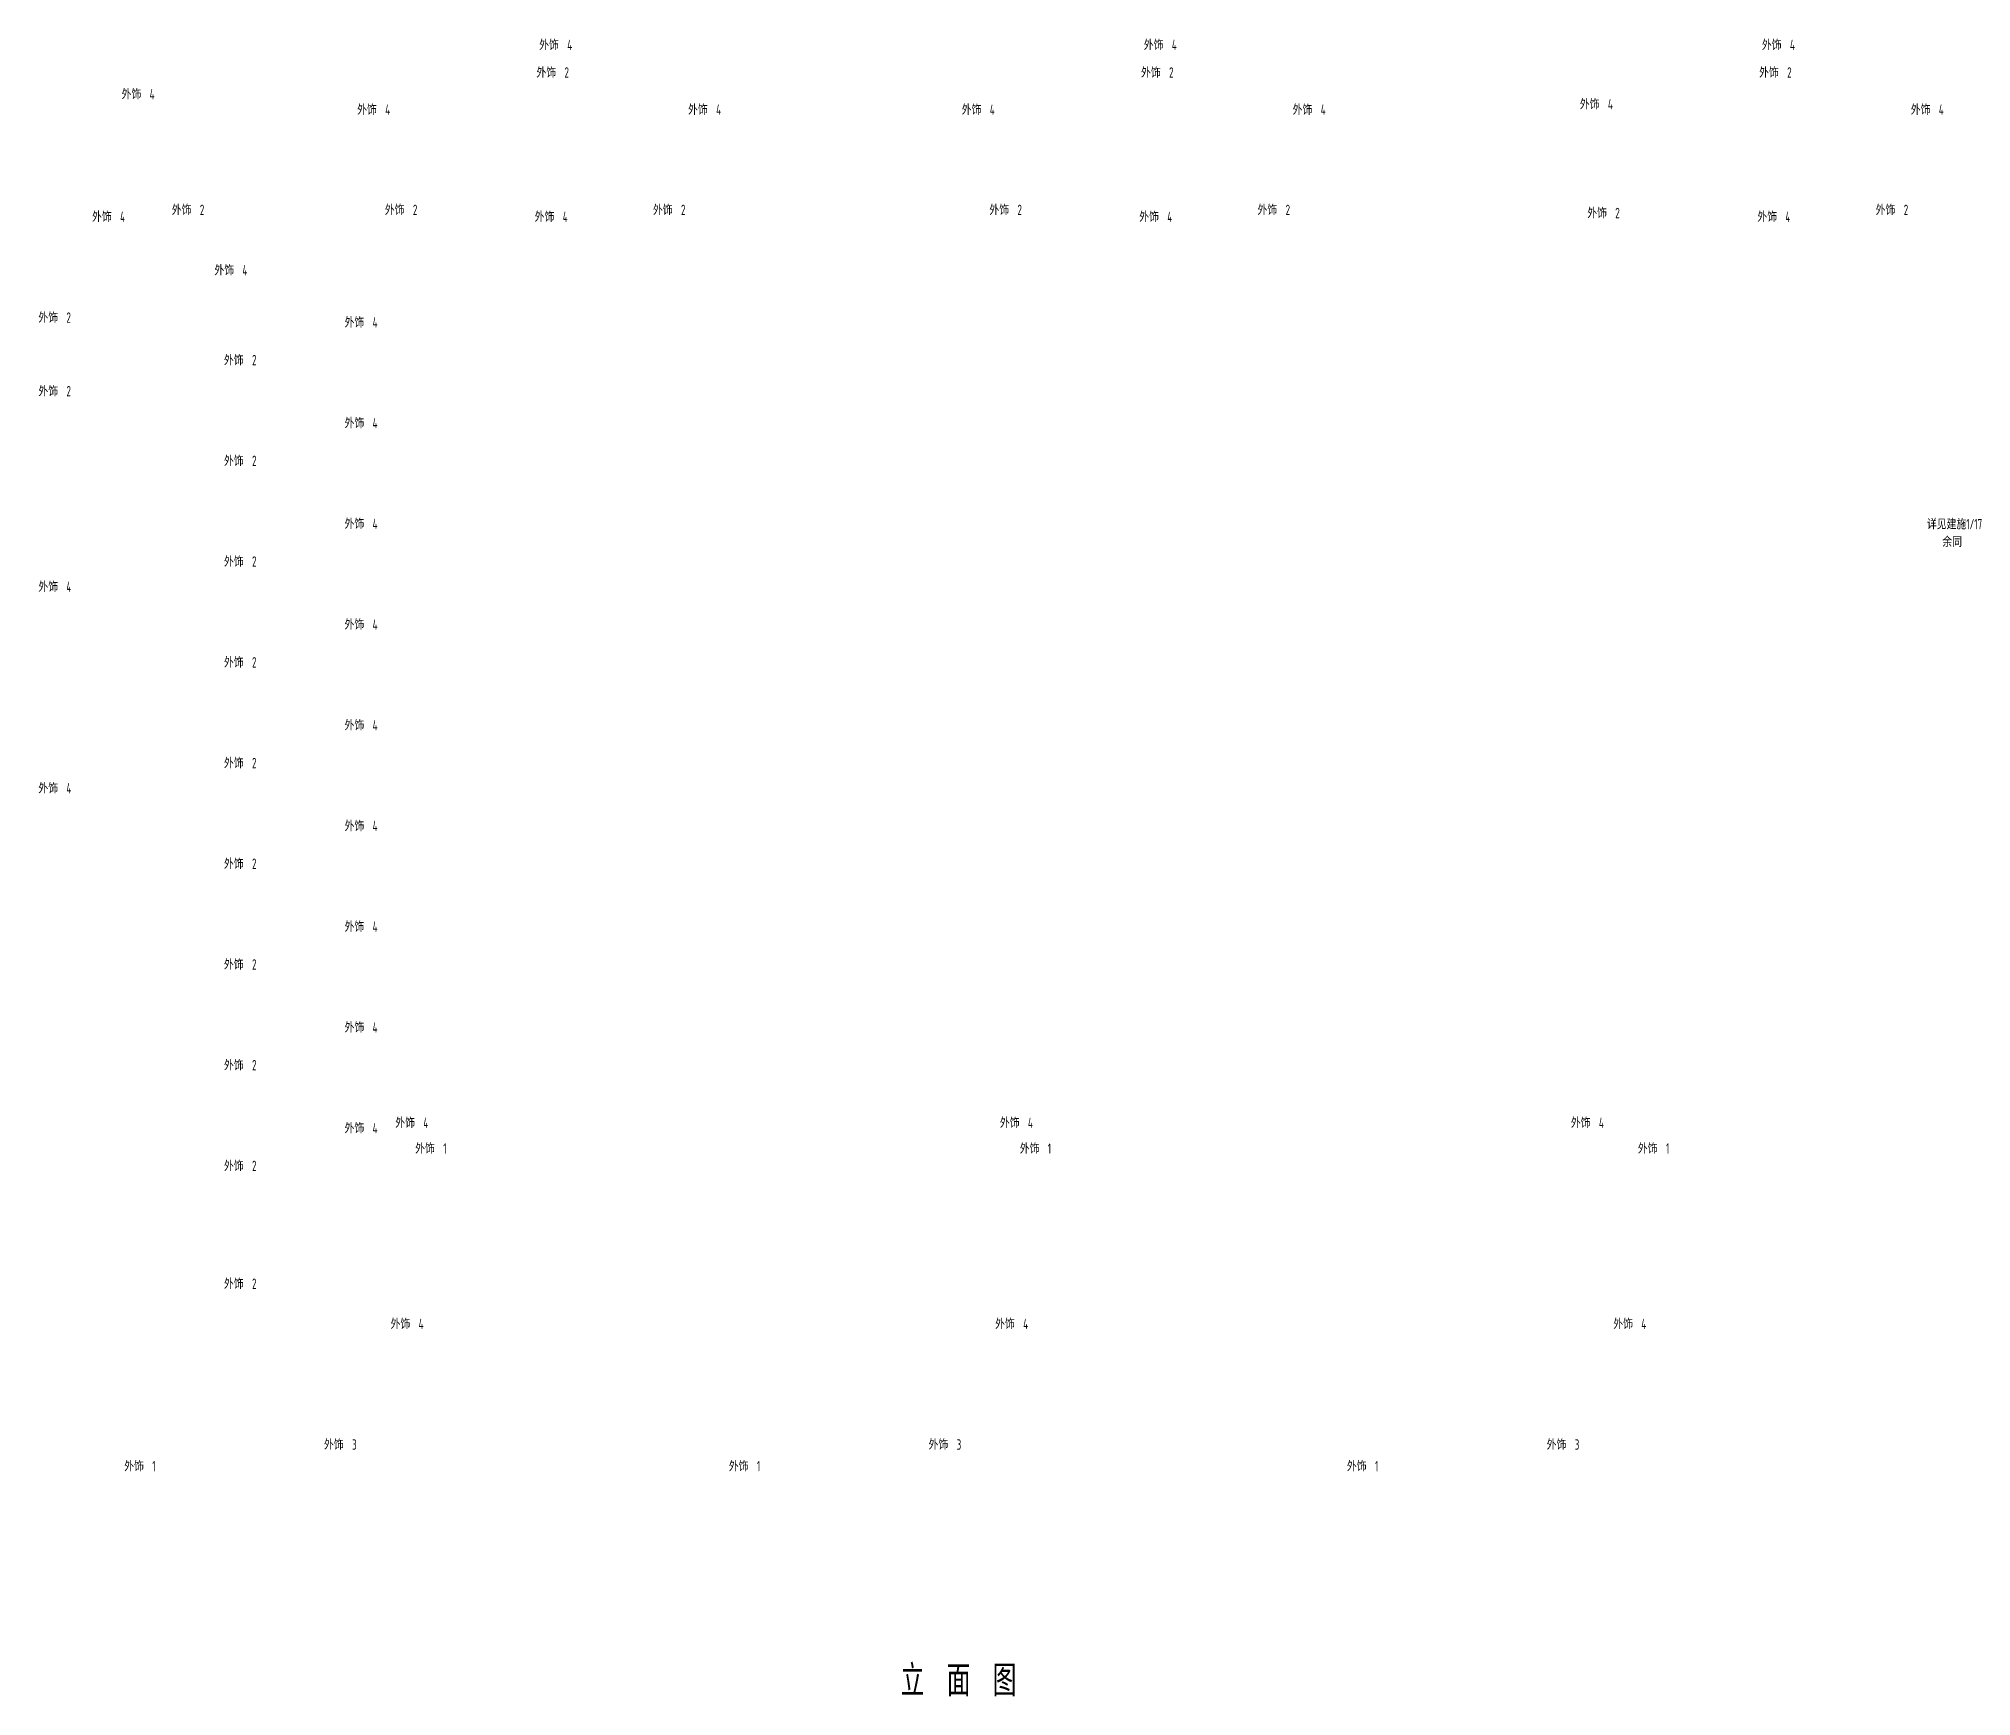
# Model space of a CAD drawing. Extents: x -726032 to 135930, y -151624 to 587044.
# Drawn here: x -22404 to 33221, y 111134 to 158863 of the extents above; entities that cross this region are included whole.
import ezdxf

# ---------------------------------------------------------------- set-up
doc = ezdxf.new("R2010")
doc.units = 0
doc.header["$LTSCALE"] = 1000
doc.header["$MEASUREMENT"] = 0
doc.layers.add('PUB_TEXT', color=142, linetype='CONTINUOUS')
doc.layers.add('引线', color=213, linetype='CONTINUOUS')
doc.styles.add('_HZST', font='txt.shx', dxfattribs={"width": 0.8, "bigfont": 'HZST.shx'})
doc.styles.add('_HZTXT', font='isocp.shx', dxfattribs={"width": 0.8, "bigfont": 'hztxt.shx'})

msp = doc.modelspace()

# ---------------------------------------------------------------- texts
at = {"layer": 'PUB_TEXT', "style": '_HZST', "width": 0.8}
msp.add_text('立 面 图', height=900, dxfattribs=at).set_placement((2404.2, 111134.1))
at = {"layer": '引线', "style": '_HZTXT', "width": 0.7}
for s, p in [('外饰  4', (-7997, 158531.6)), ('外饰  4', (9403, 158531.6)), ('外饰  4', (27193, 158531.6)), ('外饰  2', (-8077, 157738.1)), ('外饰  2', (9323, 157738.1)), ('外饰  2', (27113, 157738.1)), ('外饰  4', (-20016.2, 157114.6)), ('外饰  4', (-13236.5, 156668)), ('外饰  4', (-3712.1, 156668)), ('外饰  4', (4163.5, 156668)), ('外饰  4', (13687.9, 156668)), ('外饰  4', (21953.5, 156825.8)), ('外饰  4', (31477.9, 156668)), ('外饰  2', (-18571.8, 153782.3)), ('外饰  2', (-12440.4, 153782.3)), ('外饰  2', (-4723.3, 153782.3)), ('外饰  2', (4959.6, 153782.3)), ('外饰  2', (12676.7, 153782.3)), ('外饰  2', (30466.7, 153782.3)), ('外饰  4', (-20866.7, 153585)), ('外饰  4', (-8127.6, 153585)), ('外饰  4', (9272.4, 153585)), ('外饰  2', (22165.6, 153692.5)), ('外饰  4', (27062.4, 153585)), ('外饰  4', (-17344.9, 152047.2)), ('外饰  2', (-22411.7, 150681.1)), ('外饰  4', (-13599.8, 150544.4)), ('外饰  2', (-17070.1, 149456.6)), ('外饰  2', (-22411.7, 148563.4)), ('外饰  4', (-13599.5, 147644.4)), ('外饰  2', (-17069.7, 146556.6)), ('外饰  4', (-13599.5, 144744.4)), ('详见建施1/17', (31941.7, 144735.8)), ('余同', (32385.7, 144224.4)), ('外饰  2', (-17069.7, 143656.6)), ('外饰  4', (-22411.7, 142931.9)), ('外饰  4', (-13599.5, 141844.4)), ('外饰  2', (-17069.7, 140756.6)), ('外饰  4', (-13599.5, 138944.4)), ('外饰  2', (-17069.7, 137856.6)), ('外饰  4', (-22411.7, 137131.9)), ('外饰  4', (-13599.5, 136044.4)), ('外饰  2', (-17069.7, 134956.6)), ('外饰  4', (-13599.8, 133144.4)), ('外饰  2', (-17070.1, 132056.6)), ('外饰  4', (-13599.5, 130244.4)), ('外饰  2', (-17069.7, 129156.6)), ('外饰  4', (-13599.5, 127344.4)), ('外饰  4', (-12139, 127499.3)), ('外饰  4', (5261.6, 127499.3)), ('外饰  4', (21694.7, 127499.3)), ('外饰  1', (-11566.4, 126756.5)), ('外饰  1', (5834.2, 126756.5)), ('外饰  1', (23623.6, 126756.5)), ('外饰  2', (-17069.7, 126256.6)), ('外饰  2', (-17069.7, 122864.6)), ('外饰  4', (-12275, 121707.6)), ('外饰  4', (5125.5, 121707.6)), ('外饰  4', (22915, 121707.6)), ('外饰  3', (-14191.7, 118234.1)), ('外饰  3', (3208.8, 118234.1)), ('外饰  3', (20998.3, 118234.1)), ('外饰  1', (-19940.7, 117611.8)), ('外饰  1', (-2540.2, 117611.8)), ('外饰  1', (15249.3, 117611.8))]:
    msp.add_text(s, height=300, dxfattribs=at).set_placement(p)

doc.saveas('drawing.dxf')
